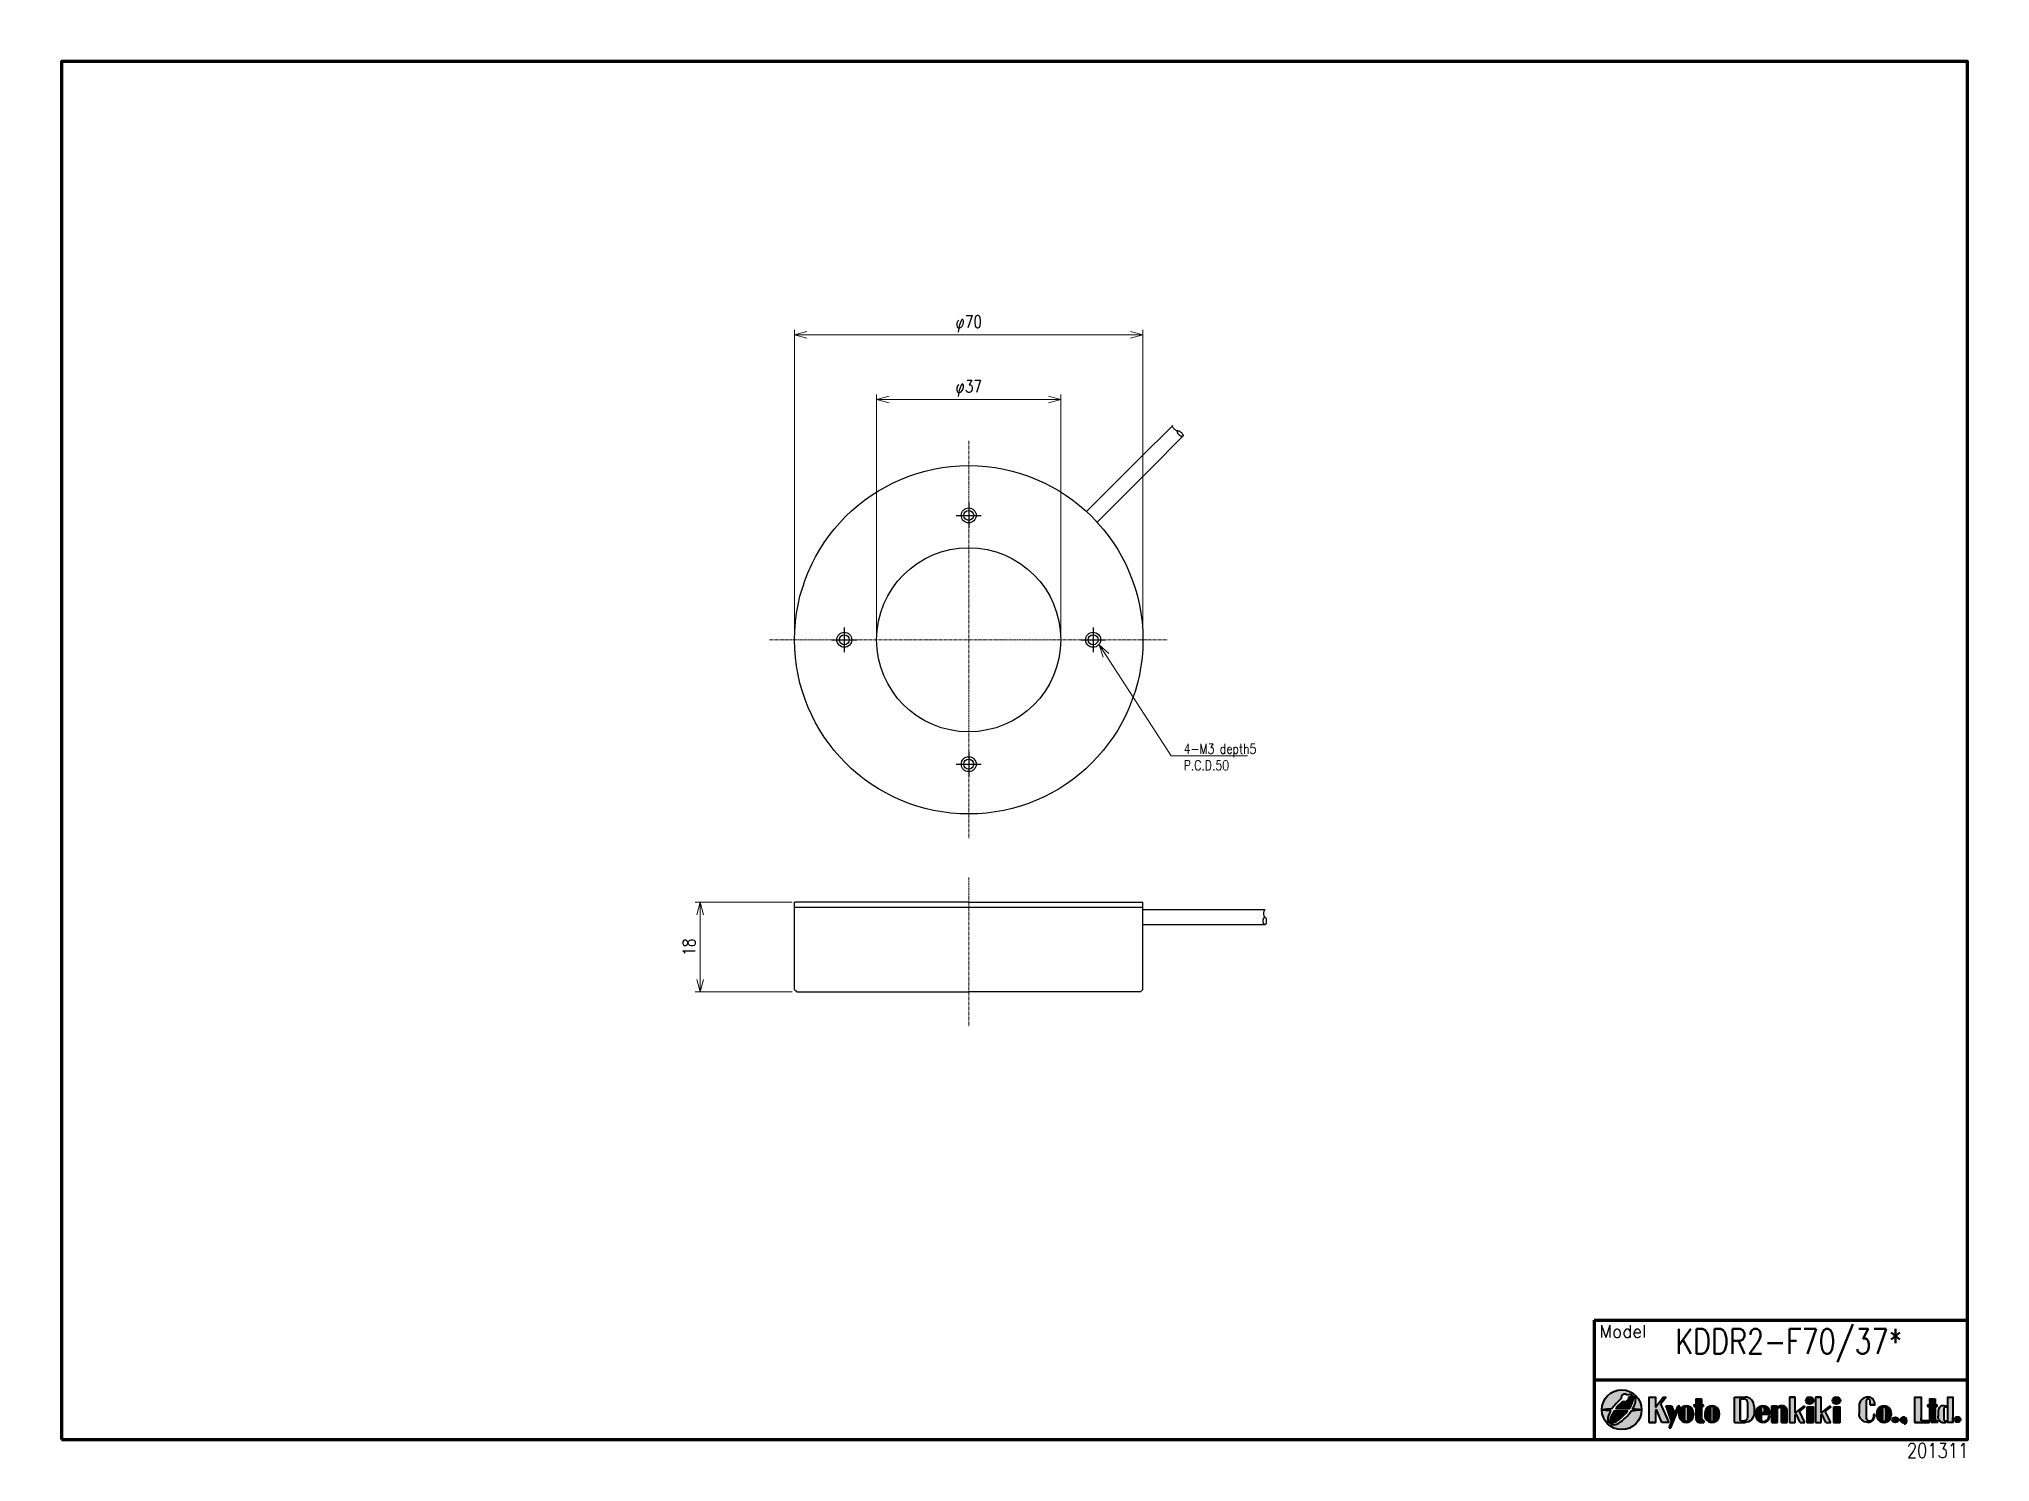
# Paper-space layout 'A3_1_1' of a CAD drawing. Header units: millimetres. Extents: x 0 to 392, y 0 to 286.
# The model-space entities are those that its viewports show. They can reach past a viewport. Long polylines and large blocks are cut down to what shows.
import ezdxf
from ezdxf import colors
from ezdxf.entities.mleader import LeaderData, LeaderLine
from ezdxf.math import Vec2, Vec3

# ---------------------------------------------------------------- set-up
doc = ezdxf.new("R2010")
doc.units = ezdxf.units.MM
doc.linetypes.add('CENTER', pattern=[2, 1.25, -0.25, 0.25, -0.25])
doc.layers.get('0').update_dxf_attribs({"lineweight": 30})
doc.layers.get('Defpoints').update_dxf_attribs({"lineweight": 9})
for name, color, linetype, lineweight in [('0 @ 1', 7, 'Continuous', 30), ('2KD_寸法１', 7, 'Continuous', 15), ('2KD_寸法１ @ 1', 7, 'Continuous', 15), ('2KD_寸法１ @ 2', 7, 'Continuous', 15), ('AUX', 7, 'Continuous', 40), ('PINOFF', 6, 'Continuous', 9)]:
    doc.layers.add(name, color=color, linetype=linetype, lineweight=lineweight)
doc.layers.get('PINOFF').freeze()
doc.styles.get("Standard").update_dxf_attribs({"font": 'simplex.shx', "width": 0.8, "bigfont": 'extfont.shx'})
doc.dimstyles.new('KD-STD', dxfattribs={"dimscale": 0, "dimtxt": 2.5, "dimasz": 2.5, "dimexe": 1, "dimexo": 1, "dimgap": 1, "dimtad": 1, "dimdsep": 46, "dimtxsty": 'Standard', "dimblk": 'OPEN30', "dimcen": 0, "dimadec": 0, "dimazin": 0, "dimtfac": 1, "dimtmove": 0, "dimatfit": 3, "dimldrblk": 'OPEN30', "dimfxl": 1, "dimtfill": 1, "dimtolj": 1, "dimtzin": 0, "dimlwd": 15, "dimlwe": 15, "dimarcsym": 0})

psp = doc.layouts.new('A3_1_1')

msp = doc.modelspace()

# ---------------------------------------------------------------- texts
at = {"layer": '0 @ 1'}
for s, insert, char_height, attachment_point in [('KDDR2-F70/37*', (328.2747157711003, 19.58330069474049), 5, 7), ('201311', (374.7986344707326, 3.308402168120778), 3, 1)]:
    msp.add_mtext(s, dxfattribs=dict(at, insert=insert, char_height=char_height, attachment_point=attachment_point))
at = {"layer": 'AUX', "lineweight": 20}
msp.add_text('Model', height=2.5, dxfattribs=at).set_placement((312.9999995781059, 24.50000041733521))

# ---------------------------------------------------------------- blocks, each defined once
blk = doc.blocks.new('A$C58A435ED')
h = blk.add_hatch(color=256)
edge = h.paths.add_edge_path()
edge.add_ellipse((3.773587198117353, 4.196817087367676), major_axis=(2.361812504366488, 2.716954488801899), ratio=0.3819444444444653, start_angle=36.91420710907818, end_angle=132.4984448425061, ccw=False)
edge.add_arc((4.65000007218421, 6.399999378670387), 0.7500000000000107, 47.716325140725814, 192.9194600169402, ccw=False)
edge.add_ellipse((3.773587198117353, 4.196817087367676), major_axis=(2.361812504366659, 2.716954488802064), ratio=0.3819444444444362, start_angle=355.11932142212606, end_angle=374.4018947975413, ccw=False)
edge.add_ellipse((4.226412946251001, 3.803181669973355), major_axis=(2.361812504366308, 2.716954488802097), ratio=0.3819444444444228, start_angle=320.87042709418387, end_angle=364.8806785778694, ccw=False)
edge.add_arc((4.000000072180421, -35.9000006213288), 40.09999999999966, 84.27518954777139, 86.89867012710249, ccw=False)
edge.add_arc((4.00000007218404, 3.999999378670507), 3.999999999999948, 2.29e-13, 180.0000000000002)
edge.add_arc((4.000000072404037, -35.90000062387293), 40.10000000255264, 92.83887678115929, 95.7248104521737, ccw=False)
h = blk.add_hatch(color=256)
edge = h.paths.add_edge_path()
edge.add_arc((4.000000072184093, 3.999999378670504), 4, 180, 360)
edge.add_arc((4.000000072183812, 43.89999937867018), 40.09999999999968, 272.8388767810273, 275.7248104522239, ccw=False)
edge.add_ellipse((4.226412946251001, 3.803181669973355), major_axis=(2.361812504366426, 2.716954488802093), ratio=0.3819444444444074, start_angle=175.1193214221273, end_angle=312.49844484255107, ccw=False)
edge.add_ellipse((3.773587198117353, 4.196817087367676), major_axis=(2.361812504366707, 2.716954488802059), ratio=0.3819444444444306, start_angle=140.8704270940551, end_angle=184.8806785778792, ccw=False)
edge.add_arc((4.000000071549384, 43.89999937191471), 40.0999999932146, 264.27518954771597, 266.89867012749494, ccw=False)
h = blk.add_hatch(color=256)
edge = h.paths.add_edge_path(flags=17)
edge.add_ellipse((3.773587198117353, 4.196817087367676), major_axis=(2.361812504366659, 2.716954488802064), ratio=0.3819444444444362, start_angle=310.1847318245495, end_angle=355.1193214221262)
edge.add_ellipse((4.226412946251001, 3.803181669973355), major_axis=(2.361812504366308, 2.716954488802097), ratio=0.3819444444444228, start_angle=364.8806785778693, end_angle=376.9172569597254)
edge.add_arc((4.64590059936633, 6.440648230716468), 0.7832318979547827, -118.93200922835058, 3.650290310823493, ccw=False)
edge.add_ellipse((4.226412946251001, 3.803181669973355), major_axis=(2.361812504366481, 2.716954488802258), ratio=0.3819444444443969, start_angle=39.80897284039416, end_angle=116.5044053354679)
edge.add_arc((4.000000072202563, -35.90000062130314), 40.09999999997293, 87.87584705466139, 91.76471786731457, ccw=False)
h = blk.add_hatch(color=256)
edge = h.paths.add_edge_path(flags=17)
edge.add_ellipse((4.226412946251001, 3.803181669973355), major_axis=(2.361812504366426, 2.716954488802093), ratio=0.3819444444444074, start_angle=130.1847318245594, end_angle=175.1193214221273)
edge.add_ellipse((3.773587198117353, 4.196817087367676), major_axis=(2.361812504366707, 2.716954488802059), ratio=0.3819444444444306, start_angle=184.8806785778791, end_angle=296.5044053362663)
edge.add_arc((4.000000071899529, 43.89999937834407), 40.0999999996636, 267.87584705502576, 271.76471786772845, ccw=False)
blk.add_circle((4.000000072184093, 3.999999378670509), 4)
for centre, radius, start, end in [((4.000000072403905, -35.90000062387293), 40.10000000255265, 92.83887678115978, 95.72481045217432), ((4.000000071594455, 43.8999993719102), 40.09999999321459, 264.2751895476506, 266.8986701274294), ((4.000000072184036, -35.90000062130243), 40.09999999997295, 87.87584705463547, 91.764717867287), ((4.65000007218407, 6.399999378670521), 0.7500000000000107, 46.19320078363318, 192.9194600169538), ((4.645900599366655, 6.44064823071632), 0.7832318979547827, 241.0679907715483, 3.650290310844553), ((4.000000072184093, 43.8999993786702), 40.09999999999968, 272.8388767810261, 275.7248104522234), ((4.000000072184093, -35.90000062132919), 40.09999999999968, 84.27518954777658, 86.89867012710823), ((4.000000072178096, 43.89999937833407), 40.09999999966357, 267.8758470546274, 271.7647178673098)]:
    blk.add_arc(centre, radius, start, end)
for centre, major_axis, ratio, start_param, end_param in [((3.773587198117353, 4.196817087367676), (2.361812504366488, 2.716954488801899), 0.3819444444444653, 1.100419841322928, 1.907443110207523), ((4.226412946251001, 3.803181669973355), (2.361812504366481, 2.716954488802258), 0.3819444444443969, 1.141079770981902, 1.759009101951535), ((3.773587198117353, 4.196817087367676), (2.361812504366659, 2.716954488802064), 0.3819444444444362, 5.024442884643541, 6.8750964602844), ((4.226412946251001, 3.803181669973355), (2.361812504366308, 2.716954488802097), 0.3819444444444228, 5.151329780016704, 6.969419591022085), ((3.773587198117353, 4.196817087367676), (2.361812504366706, 2.716954488802057), 0.3819444444444307, 2.009737126425152, 4.900601755547759), ((4.226412946251001, 3.803181669973355), (2.361812504366426, 2.716954488802092), 0.3819444444444074, 1.882850231053827, 5.04903576379776)]:
    blk.add_ellipse(centre, major_axis=major_axis, ratio=ratio, start_param=start_param, end_param=end_param)
blk = doc.blocks.new('A$C7F8063EA')
for points in [[(2.39877786428343, 4.829663306420513), (3.406328365880198, 6.169453883368077), (2.921754663084811, 6.169453883368084), (1.291720739670835, 4.051868400267173), (1.291720739670835, 6.170772863426478), (1.1133674889e-06, 6.170772863426472), (1.1133674889e-06, 1.05081542712014), (1.291720739670835, 1.05081542712014), (1.291720739670835, 3.357553768141243), (1.52571945884773, 3.668713634047847), (2.591814308545053, 1.057822508680138), (4.056205566284461, 1.057822508680146)], [(4.514313398489294, 1.134349005860251), (4.055858601252566, 5.019028322e-07), (4.378142334187486, 5.019028322e-07), (6.169417419713027, 4.408012072126438), (5.837386979518782, 4.40801207212644), (5.183398294731591, 2.789856714902839), (4.539052240885665, 4.408012072126438), (3.400905575323575, 4.408012072126438)], [(28.2337426024219, 6.170772863426464), (28.2337426024219, 1.050815427120142), (29.36610001997861, 1.05081542712014), (29.36610001997861, 2.64065412407292), (29.54453348874947, 2.786386900192896), (30.33980663270285, 1.050815427120112), (31.31894397160024, 1.050815427120112), (30.19566787494091, 3.318190840230171), (31.31251927078347, 4.230361945521052), (31.1496955754422, 4.408012072126441), (29.36610001997859, 2.995194228664649), (29.36610001997861, 6.170772863426462)], [(31.7998258105149, 4.229761809594491), (31.7998258105149, 1.05081542712014), (32.941005496245, 1.05081542712014), (32.941005496245, 4.229761809594491)], [(33.41618775227426, 6.170772863426464), (33.41618775227426, 1.050815427120142), (34.54854516983096, 1.05081542712014), (34.54854516983096, 2.640654124072923), (34.72697863860179, 2.7863869001929), (35.52225178255519, 1.050815427120127), (36.5013891214526, 1.050815427120119), (35.3781130247933, 3.318190840230151), (36.49496442063583, 4.23036194552105), (36.33214072529455, 4.408012072126441), (34.54854516983095, 2.995194228664646), (34.54854516983096, 6.170772863426464)], [(37.15768712419096, 4.22976180959449), (37.15768712419096, 1.05081542712014), (38.29886680992104, 1.05081542712014), (38.29886680992104, 4.229761809594491)], [(53.38047412418291, 6.170772863426464), (53.38047412418291, 1.05081542712014), (54.68106029502586, 1.05081542712014), (56.29751894606171, 1.050815427120142), (56.29751894606171, 1.410965188043745), (54.68106029502588, 1.410965188043745), (54.68106029502586, 6.170772863426464)]]:
    blk.add_hatch(color=256).paths.add_polyline_path(points)
h = blk.add_hatch(color=256)
h.paths.add_polyline_path([(6.000321070772656, 2.499626550424913, 0.9930558690252095), (8.91857699142963, 2.499862088220885), (8.918509413660729, 2.92878370181117, 1.006911414223633), (6.000321070772656, 2.948883291135962)])
h.paths.add_polyline_path([(7.130185689228993, 3.905856913461113, -1.045169310724598), (7.778918684724259, 3.877187284449779), (7.778918684724259, 1.587942342862923, -1.045169310724602), (7.130185689228993, 1.55927271385159)], flags=16)
h = blk.add_hatch(color=256)
edge = h.paths.add_edge_path()
edge.add_line((9.410215178256747, 4.230645526233281), (9.410215178256747, 1.759668284966215))
edge.add_ellipse((10.04980428069029, 1.759668284966209), major_axis=(4.547e-13, 0.7088528578460683), ratio=0.9022875415597711, start_angle=90.00000000003674, end_angle=180.0000000000366)
edge.add_line((10.04980428069029, 1.05081542712014), (11.02797277711079, 1.050815427120142))
edge.add_line((11.02797277711079, 1.050815427120142), (11.02797277711079, 1.406981190932909))
edge.add_ellipse((11.0280585437481, 1.935287182282309), major_axis=(2.477e-13, -0.528314164912672), ratio=0.9180339373020796, start_angle=270, end_angle=359.9999999999731, ccw=False)
edge.add_line((10.54304821080086, 1.93528718228209), (10.54304821080086, 4.230645526233273))
edge.add_line((10.54304821080086, 4.230645526233273), (10.86662624025985, 4.230645526233273))
edge.add_line((10.86662624025985, 4.230645526233273), (10.86662624025985, 4.585329156267561))
edge.add_line((10.86662624025985, 4.585329156267561), (10.54304821080086, 4.585329156267561))
edge.add_line((10.54304821080086, 4.585329156267561), (10.54304821080086, 5.814038219401481))
edge.add_line((10.54304821080086, 5.814038219401481), (9.410215178256747, 5.814038219401481))
edge.add_line((9.410215178256747, 5.814038219401481), (9.410215178256747, 4.585329156267561))
edge.add_line((9.410215178256747, 4.585329156267561), (9.089058107054823, 4.585329156267561))
edge.add_line((9.089058107054823, 4.585329156267561), (9.089058107054823, 4.230645526233273))
edge.add_line((9.089058107054823, 4.230645526233273), (9.410215178256747, 4.230645526233281))
h = blk.add_hatch(color=256)
h.paths.add_polyline_path([(12.65960897724608, 4.408012072126425), (12.63950891116084, 4.408012072126425, 0.4121976711162862), (11.19039555284587, 2.948883291135956), (11.19039555284587, 2.499626550424915, 0.9930558690252095), (14.10865147350284, 2.499862088220878), (14.10858389573397, 2.928783701811162, 0.416232331284715)])
h.paths.add_polyline_path([(12.32026017130221, 3.905856913461107, -1.045169310724598), (12.96899316679747, 3.877187284449772), (12.96899316679747, 1.587942342862916, -1.045169310724602), (12.32026017130221, 1.559272713851583)], flags=16)
h = blk.add_hatch(color=256)
edge = h.paths.add_edge_path()
edge.add_line((17.19864840931359, 1.05081542712014), (19.30238706350838, 1.05081542712014))
edge.add_ellipse((19.30238706350838, 2.973983978213253), major_axis=(0, -1.923168551093112), ratio=0.9305592290321635, start_angle=0, end_angle=90)
edge.add_line((21.09200930771249, 2.973983978213246), (21.09200930771249, 4.247604312333307))
edge.add_ellipse((19.30238706350838, 4.247604312333351), major_axis=(0, 1.923168551093112), ratio=0.9305592290321635, start_angle=270, end_angle=360)
edge.add_line((19.30238706350838, 6.170772863426464), (17.19864840931359, 6.170772863426464))
edge.add_line((17.19864840931359, 6.170772863426464), (17.19864840931359, 1.050815427120141))
edge = h.paths.add_edge_path(flags=16)
edge.add_line((18.32791822793343, 5.812326842775746), (19.14476182150094, 5.812326842775746))
edge.add_ellipse((19.14282603210222, 5.112001191007037), major_axis=(0, 0.7003256517687078), ratio=0.9297456311676178, start_angle=270, end_angle=359.83893227171643, ccw=False)
edge.add_line((19.79395074722878, 5.112001191007014), (19.79395074722878, 2.109587099539584))
edge.add_ellipse((19.14282603210222, 2.109587099539567), major_axis=(0, -0.7003256517687078), ratio=0.9297456311676178, start_angle=0.1610677282836832, end_angle=90, ccw=False)
edge.add_line((19.14476182150094, 1.409261447770858), (18.32791822793342, 1.409261447770858))
edge.add_line((18.32791822793342, 1.409261447770858), (18.32791822793343, 5.812326842775746))
h = blk.add_hatch(color=256)
edge = h.paths.add_edge_path()
edge.add_line((22.87629842648083, 4.408012072126447), (22.85619836039664, 4.408012072126438))
edge.add_arc((22.86624839343847, 2.948883291135962), 1.459163391357833, 90.39462957571413, 180)
edge.add_line((21.40708500208063, 2.948883291135962), (21.40708500208063, 2.506948753458312))
edge.add_arc((22.86992492511267, 2.513573222781768), 1.462854922406916, 180.2594621142477, 269.3397493728856)
edge.add_line((22.85306802025838, 1.050815427120133), (22.88678182996658, 1.050815427120133))
edge.add_arc((22.86992492511267, 2.513573222781772), 1.462854922406916, 270.6602506271005, 354.2193550323093)
edge.add_line((24.32534092273761, 2.366234165273211), (24.07787818271213, 2.366234165273211))
edge.add_ellipse((22.87629842648084, 2.366234165273211), major_axis=(-1.201579756231281, 0), ratio=0.9416571348462467, start_angle=90.17744929209329, end_angle=180, ccw=False)
edge.add_arc((22.86194962053696, 1.55927271385159), 0.3249999999999886, 179.9999999999999, 276.5641418440151, ccw=False)
edge.add_line((22.53694962053697, 1.55927271385159), (22.53694962053698, 2.732564813656352))
edge.add_line((22.53694962053698, 2.732564813656352), (24.32530421539708, 2.73284657379544))
edge.add_line((24.32530421539708, 2.73284657379544), (24.32527334496871, 2.92878370181117))
edge.add_arc((22.86624839343845, 2.948883291135975), 1.459163391357833, 359.2107408485284, 449.6053704242639)
h.paths.add_polyline_path([(22.53694962053697, 3.091152624663406), (22.53694962053697, 3.905856913461113, -1.045169310724598), (23.18568261603224, 3.877187284449781), (23.18568261603223, 3.091152624663408)], flags=16)
h = blk.add_hatch(color=256)
edge = h.paths.add_edge_path()
edge.add_line((24.66529301484071, 4.408012072126438), (24.6652930148407, 1.050815427120141))
edge.add_line((24.6652930148407, 1.05081542712014), (25.7938026291772, 1.05081542712014))
edge.add_line((25.7938026291772, 1.05081542712014), (25.79380262917721, 3.722369965857063))
edge.add_ellipse((26.21745473022793, 3.722369965857069), major_axis=(0.3767525711955678, 0.2169528969146351), ratio=0.9078835970869163, start_angle=60.064519333524174, end_angle=150.0645193335241, ccw=False)
edge.add_ellipse((26.21745473022793, 3.722369965857069), major_axis=(0, 0.4036375748992215), ratio=0.9656734174228072, start_angle=270, end_angle=360, ccw=False)
edge.add_line((26.60723680658112, 3.722369965857048), (26.60723680658112, 1.05081542712014))
edge.add_line((26.60723680658112, 1.05081542712014), (27.74030374813492, 1.050815427120142))
edge.add_line((27.74030374813492, 1.050815427120142), (27.74030374813492, 3.358657917323951))
edge.add_ellipse((26.76900827813415, 3.358657917323852), major_axis=(0, 1.049354154802584), ratio=0.9256126404564504, start_angle=270, end_angle=360)
edge.add_ellipse((26.76900827813415, 4.015239595457841), major_axis=(-0.9752056489569438, 0), ratio=0.4027586151584507, start_angle=270, end_angle=360)
edge.add_line((25.79380262917721, 4.015239595457812), (25.79380262917721, 4.232333820707941))
edge.add_line((25.79380262917721, 4.232333820707941), (25.63367631766278, 4.408012072126438))
edge.add_line((25.63367631766278, 4.408012072126438), (24.66529301484071, 4.408012072126438))
h = blk.add_hatch(color=256)
edge = h.paths.add_edge_path()
edge.add_ellipse((32.28084409635221, 5.463593461529852), major_axis=(-0.8029901400914241, 0), ratio=0.8806825471307714, start_angle=0, end_angle=360)
h = blk.add_hatch(color=256)
edge = h.paths.add_edge_path()
edge.add_ellipse((37.63870541002825, 5.463593461529852), major_axis=(-0.8029901400914241, 0), ratio=0.8806825471307714, start_angle=0, end_angle=360)
h = blk.add_hatch(color=256)
edge = h.paths.add_edge_path()
edge.add_arc((44.03210335415495, 5.389742119339188), 0.4022708682637132, 0, 180, ccw=False)
edge.add_line((44.43437422241868, 5.389742119339188), (44.43437422241869, 4.585540193077122))
edge.add_line((44.43437422241869, 4.585540193077122), (45.39805205564927, 4.585540193077122))
edge.add_ellipse((44.03210335415495, 4.585540193077122), major_axis=(0, 1.58523267034934), ratio=0.8616707988949572, start_angle=270, end_angle=360)
edge.add_ellipse((44.03210335415495, 4.404088106452945), major_axis=(-1.843641580901475, 0), ratio=0.958258251101969, start_angle=270.0000000000004, end_angle=360)
edge.add_line((42.18846177325349, 4.404088106452867), (42.18846177325349, 2.817500184093672))
edge.add_ellipse((44.03210335415495, 2.81750018409366), major_axis=(-1.843641580901475, 0), ratio=0.958258251101969, start_angle=0, end_angle=89.99999999999955)
edge.add_ellipse((44.03210335415495, 2.639975360593325), major_axis=(0, -1.589159933473183), ratio=0.859541366934012, start_angle=0, end_angle=90)
edge.add_line((45.39805205564928, 2.639975360593325), (45.07598273930716, 2.639975360593325))
edge.add_line((45.07598273930716, 2.639975360593325), (45.07598273930716, 2.101617162536901))
edge.add_ellipse((44.45224876929251, 2.101617162536966), major_axis=(0, -0.68893955641488), ratio=0.9053536906204902, start_angle=0, end_angle=90, ccw=False)
edge.add_line((44.45224876929251, 1.412677606122088), (44.13368029113917, 1.412677606122088))
edge.add_ellipse((44.13368029113917, 1.929035216805458), major_axis=(4.547e-13, 0.5163576106833716), ratio=0.9757729814054631, start_angle=90.00000000005042, end_angle=180.0000000000504, ccw=False)
edge.add_line((43.62983248589126, 1.929035216805385), (43.62983248589126, 5.389742119339188))
h = blk.add_hatch(color=256)
h.paths.add_polyline_path([(45.74534481770921, 2.499626550424376, 0.4093568311612341), (47.19052061992356, 1.050815427120119), (47.21842329482851, 1.050815427120119, 0.4094039504209535), (48.6636007383662, 2.499862088220878), (48.66353316059729, 2.928783701811162, 1.006911414223785), (45.74534481770921, 2.948883291135956)])
h.paths.add_polyline_path([(46.87520943616556, 3.905856913461107, -1), (47.52520943616554, 3.905856913461107), (47.52520943616554, 1.559272713851583, -1), (46.87520943616556, 1.559272713851583)], flags=16)
h = blk.add_hatch(color=256)
edge = h.paths.add_edge_path()
edge.add_line((56.01527129174201, 4.230645526233273), (56.33642836294391, 4.230645526233273))
edge.add_line((56.33642836294391, 4.230645526233273), (56.33642836294392, 1.759668284966186))
edge.add_ellipse((56.97601746537747, 1.759668284966209), major_axis=(4.547e-13, 0.7088528578460683), ratio=0.9022875415597711, start_angle=90.00000000003674, end_angle=180.0000000000366)
edge.add_line((56.97601746537746, 1.05081542712014), (57.95418596179796, 1.05081542712014))
edge.add_line((57.95418596179796, 1.05081542712014), (57.95418596179796, 1.406981190932909))
edge.add_ellipse((57.95427172843528, 1.935287182282309), major_axis=(2.477e-13, -0.528314164912672), ratio=0.9180339373020796, start_angle=270, end_angle=359.9999999999731, ccw=False)
edge.add_line((57.46926139548804, 1.935287182282004), (57.46926139548804, 4.230645526233274))
edge.add_line((57.46926139548804, 4.230645526233274), (57.79283942494704, 4.230645526233273))
edge.add_line((57.79283942494704, 4.230645526233273), (57.79283942494704, 4.585329156267561))
edge.add_line((57.79283942494704, 4.585329156267561), (57.46926139548804, 4.585329156267561))
edge.add_line((57.46926139548804, 4.585329156267561), (57.46926139548804, 5.814038219401481))
edge.add_line((57.46926139548804, 5.814038219401481), (56.33642836294391, 5.814038219401481))
edge.add_line((56.33642836294391, 5.814038219401481), (56.33642836294393, 4.585329156267561))
edge.add_line((56.33642836294393, 4.585329156267561), (56.01527129174201, 4.585329156267561))
edge.add_line((56.01527129174201, 4.585329156267561), (56.01527129174201, 4.230645526233273))
h = blk.add_hatch(color=256)
edge = h.paths.add_edge_path()
edge.add_line((61.00913571780711, 6.170772863426462), (60.03930686129979, 6.170772863426464))
edge.add_line((60.03930686129979, 6.170772863426464), (60.03930686129979, 3.967246375105667))
edge.add_ellipse((59.3707180062854, 3.154375721908309), major_axis=(-4.11812363e-07, -1.253636350218061), ratio=0.7005460842986974, start_angle=140.5626067664118, end_angle=180.0000188213666)
edge.add_line((59.37071800628404, 4.408012072126438), (58.96088035646851, 4.408012072126438))
edge.add_ellipse((58.9608803564672, 3.154375721908309), major_axis=(4.11812363e-07, -1.253636350218061), ratio=0.7005460842986974, start_angle=179.9999811786333, end_angle=269.9999811786645)
edge.add_line((58.08265032018742, 3.154375721909496), (58.08265032018739, 2.304451777337886))
edge.add_ellipse((58.9608803564672, 2.304451777338201), major_axis=(4.11812363e-07, 1.253636350218061), ratio=0.7005460842986974, start_angle=90.00001882133547, end_angle=180.0000188213666)
edge.add_line((58.96088035646789, 1.05081542712014), (59.37071800628475, 1.05081542712014))
edge.add_ellipse((59.3707180062854, 2.304451777338201), major_axis=(-4.11812363e-07, 1.253636350218061), ratio=0.7005460842986974, start_angle=179.9999811786333, end_angle=219.4373932335881)
edge.add_line((60.03930686129979, 1.491581124140838), (60.03930686129979, 1.05081542712014))
edge.add_line((60.03930686129979, 1.05081542712014), (61.00913571780711, 1.05081542712014))
edge.add_line((61.00913571780711, 1.05081542712014), (61.00913571780711, 6.170772863426462))
h.paths.add_polyline_path([(60.03930686129979, 1.735331915351251, -1), (59.21817327816597, 1.735331915351251), (59.21817327816597, 3.761385435440615, -1), (60.03930686129979, 3.761385435440615)], flags=16)
h = blk.add_hatch(color=256)
edge = h.paths.add_edge_path()
edge.add_ellipse((49.47965902708938, 1.582242384970413), major_axis=(-0.6495263368888118, 0), ratio=0.8208718778531608, start_angle=0, end_angle=360)
h = blk.add_hatch(color=256)
edge = h.paths.add_edge_path()
edge.add_ellipse((51.10382881327996, 1.582242384970413), major_axis=(-0.6495263368888118, 0), ratio=0.8208718778531608, start_angle=178.5690149176314, end_angle=477.5427723791978)
edge.add_ellipse((51.25689893715615, 1.101706482423877), major_axis=(0, -0.4085205769865751), ratio=0.251102208153783, start_angle=0, end_angle=84.64326370635717, ccw=False)
edge.add_ellipse((51.25689893715615, 1.413106612160845), major_axis=(0, -0.7199207067235417), ratio=0.7312706617840086, start_angle=0, end_angle=90)
edge.add_ellipse((51.69606463323384, 1.413106612160845), major_axis=(0, 0.2018800132245815), ratio=0.4323914693969661, start_angle=270, end_angle=339.5603886802153)
edge.add_ellipse((51.69606463323384, 1.413106612160845), major_axis=(0, 0.2018800132245815), ratio=0.4323914693969661, start_angle=339.5603886802153, end_angle=340.2548236015122, ccw=False)
h = blk.add_hatch(color=256)
edge = h.paths.add_edge_path()
edge.add_ellipse((61.97248607229494, 1.654709356403826), major_axis=(-0.5819461302032778, 0), ratio=0.9599134801484431, start_angle=0, end_angle=360)
for p, q in [((1.1133674889e-06, 6.170772863426464), (1.291720739670835, 6.170772863426464)), ((2.921754663084811, 6.169453883368077), (1.291720739670835, 4.051868400267159)), ((3.406328365880198, 6.169453883368077), (2.398777864283458, 4.829663306420519)), ((4.056205566284461, 1.057822508680146), (2.398777864283458, 4.829663306420519)), ((2.921754663084811, 6.169453883368077), (3.406328365880198, 6.169453883368077)), ((3.400905575323577, 4.408012072126438), (4.514313398489292, 1.134349005860258)), ((3.400905575323577, 4.408012072126438), (4.539052240885665, 4.408012072126438)), ((3.400905575323577, 4.408012072126438), (4.539052240885665, 4.408012072126438)), ((4.378142334187486, 5.019028322e-07), (6.169417419713027, 4.408012072126438)), ((4.539052240885665, 4.408012072126438), (5.187514291777461, 2.779520153314024)), ((5.183398294731603, 2.789856714902866), (5.837386979518782, 4.408012072126438)), ((5.837386979518782, 4.408012072126438), (6.169417419713027, 4.408012072126438)), ((9.089058107054823, 4.585329156267561), (9.089058107054823, 4.230645526233273)), ((9.089058107054823, 4.585329156267561), (9.089058107054823, 4.230645526233273)), ((9.089058107054823, 4.230645526233273), (9.410215178256776, 4.230645526233281)), ((9.089058107054823, 4.230645526233273), (9.410215178256747, 4.230645526233281)), ((9.410215178256747, 5.814038219401481), (10.54304821080086, 5.814038219401481)), ((9.410215178256747, 5.814038219401481), (9.410215178256747, 4.585329156267561)), ((9.410215178256747, 4.230645526233281), (9.410215178256747, 1.759668284966209)), ((10.54304821080086, 5.814038219401481), (10.54304821080086, 4.585329156267561)), ((10.54304821080089, 4.230645526233281), (10.86662624025985, 4.230645526233273)), ((10.54304821080086, 4.230645526233273), (10.86662624025985, 4.230645526233273)), ((10.54304821080086, 4.230645526233273), (10.54304821080086, 1.93528718228208)), ((12.63950891116065, 4.408012072126425), (12.65960897724608, 4.408012072126425)), ((17.19864840931359, 6.170772863426464), (19.30238706350838, 6.170772863426464)), ((17.19864840931359, 1.05081542712014), (17.19864840931359, 6.170772863426464)), ((17.19864840931359, 1.05081542712014), (17.19864840931359, 6.170772863426464)), ((17.19864840931359, 6.170772863426464), (19.30238706350838, 6.170772863426464)), ((18.32791822793342, 5.812326842775746), (18.32791822793342, 1.406412450844982)), ((18.32791822793342, 1.406412450844982), (18.32791822793342, 5.812326842775746)), ((18.32791822793342, 5.812326842775746), (19.1447947662723, 5.812326842775746)), ((19.79395074722878, 5.112001191007037), (19.79395074722878, 2.109587099539567)), ((21.09200930771249, 4.247604312333351), (21.09200930771249, 2.973983978213253)), ((22.85619836039693, 4.408012072126438), (22.87629842648084, 4.408012072126446)), ((24.6652930148407, 4.408012072126438), (25.63367631766278, 4.408012072126438)), ((24.6652930148407, 1.05081542712014), (24.6652930148407, 4.408012072126438)), ((24.6652930148407, 4.408012072126438), (25.63367631766278, 4.408012072126438)), ((24.6652930148407, 4.408012072126438), (25.63367631766278, 4.408012072126438)), ((24.6652930148407, 1.05081542712014), (24.6652930148407, 4.408012072126438)), ((24.6652930148407, 4.408012072126438), (25.63367631766278, 4.408012072126438)), ((25.79380262917721, 4.232333820707935), (25.63367631766278, 4.408012072126438)), ((25.79380262917721, 4.232333820707935), (25.63367631766278, 4.408012072126438)), ((25.79380262917721, 4.015239595457841), (25.79380262917721, 4.232333820707935)), ((25.79380262917721, 4.015239595457841), (25.79380262917721, 4.232333820707935)), ((25.79380262917721, 4.232333820707935), (25.79380262917721, 4.015239595457841)), ((28.2337426024219, 6.170772863426456), (29.36610001997861, 6.170772863426456)), ((28.2337426024219, 6.170772863426456), (28.2337426024219, 1.05081542712014)), ((29.36610001997861, 6.170772863426464), (28.2337426024219, 6.170772863426464)), ((29.36610001997861, 2.995194228664651), (29.36610001997861, 6.170772863426464)), ((31.15275941671872, 4.410438995434105), (29.36610001997861, 2.995194228664651)), ((31.31251927078347, 4.230361945521052), (30.19566787494091, 3.318190840230171)), ((31.1496955754422, 4.408012072126438), (31.31251927078347, 4.230361945521052)), ((33.41618775227426, 6.170772863426448), (34.54854516983096, 6.170772863426456)), ((33.41618775227426, 6.170772863426448), (33.41618775227426, 1.05081542712014)), ((34.54854516983096, 6.170772863426464), (33.41618775227426, 6.170772863426464)), ((34.54854516983096, 2.995194228664665), (34.54854516983096, 6.170772863426464)), ((36.33520456657107, 4.410438995434105), (34.54854516983096, 2.995194228664651)), ((36.49496442063583, 4.230361945521052), (35.37811302479332, 3.318190840230171)), ((36.33214072529455, 4.408012072126438), (36.49496442063583, 4.230361945521052)), ((37.46328924620458, 6.170772863426448), (37.63870541002825, 6.170772863426448)), ((37.46328924620458, 6.153692582305004), (37.46328924620458, 6.170772863426464)), ((37.46328924620458, 4.756414059633242), (37.46328924620458, 4.773494340754702)), ((42.18846177325349, 4.404088106452945), (42.18846177325349, 4.408012072126438)), ((42.18846177325349, 4.404088106452945), (42.18846177325349, 2.81750018409366)), ((43.62983248589126, 5.389742119339188), (43.62983248589126, 1.929035216805458)), ((43.62983248589126, 5.389742119339188), (43.62983248589126, 1.929035216805458)), ((44.43437422241868, 4.585540193077122), (44.43437422241868, 5.389742119339188)), ((44.43437422241868, 4.585540193077122), (44.43437422241868, 5.389742119339188)), ((45.39805205564926, 4.585540193077122), (44.43437422241868, 4.585540193077122)), ((44.43437422241868, 4.585540193077122), (45.39805205564926, 4.585540193077122)), ((53.38047412418291, 6.170772863426456), (54.68106029502586, 6.170772863426456)), ((56.01527129174201, 4.585329156267561), (56.01527129174201, 4.230645526233273)), ((56.01527129174201, 4.585329156267561), (56.01527129174201, 4.230645526233273)), ((56.01527129174201, 4.230645526233273), (56.33642836294392, 4.230645526233273)), ((56.01527129174201, 4.230645526233273), (56.33642836294392, 4.230645526233273)), ((56.33642836294392, 5.814038219401481), (57.46926139548804, 5.814038219401481)), ((56.33642836294392, 5.814038219401481), (56.33642836294392, 4.585329156267561)), ((56.33642836294391, 4.230645526233273), (56.33642836294392, 1.759668284966209)), ((57.46926139548804, 5.814038219401481), (57.46926139548804, 4.585329156267561)), ((57.46926139548804, 4.230645526233273), (57.79283942494704, 4.230645526233273)), ((57.46926139548804, 4.230645526233273), (57.79283942494704, 4.230645526233273)), ((57.46926139548804, 4.230645526233273), (57.46926139548804, 1.93528718228208)), ((59.37071800628473, 4.408012072126438), (58.9608803564679, 4.408012072126438)), ((60.03930686129982, 6.170772863426464), (61.00913571780711, 6.170772863426464)), ((60.03930686129976, 6.170772863426464), (61.00913571780711, 6.170772863426464)), ((1.1133674889e-06, 1.05081542712014), (1.291720739670835, 1.05081542712014)), ((1.52571945884773, 3.668713634047853), (1.291720739670835, 3.357553768141228)), ((2.591814308545053, 1.057822508680146), (1.52571945884773, 3.668713634047853)), ((4.056205566284461, 1.057822508680146), (2.591814308545053, 1.057822508680146)), ((4.055858601252566, 5.019028322e-07), (4.514313398489292, 1.134349005860244)), ((4.055858601252566, 5.019028322e-07), (4.378142334187486, 5.019028322e-07)), ((6.000321070772656, 2.948883291135962), (6.000321070772656, 2.520197692105049)), ((8.918509413660729, 2.92878370181117), (8.91857699142963, 2.499862088220885)), ((10.04980428069021, 1.05081542712014), (11.0280585437481, 1.050815427120133)), ((11.0280585437481, 1.05081542712014), (10.04980428068984, 1.05081542712014)), ((11.02797277711079, 1.406973017369636), (11.02797277711079, 1.05081542712014)), ((11.0280585437481, 1.406973017369636), (11.0280585437481, 1.05081542712014)), ((11.0280585437481, 1.05081542712014), (11.0280585437481, 1.05081542712014)), ((11.19039555284587, 2.948883291135956), (11.19039555284587, 2.520197692105043)), ((12.65960897724611, 1.05081542712014), (12.66347402996737, 1.05081542712014)), ((14.10858389573397, 2.928783701811162), (14.10865147350284, 2.499862088220878)), ((17.19864840931359, 1.05081542712014), (19.30238706350838, 1.05081542712014)), ((17.19864840931359, 1.05081542712014), (19.30099920337989, 1.05081542712014)), ((18.32791822793342, 1.409261447770858), (19.1447947662723, 1.409261447770858)), ((21.40708500208063, 2.948883291135962), (21.40708500208063, 2.520197692105049)), ((22.53694962053697, 3.091152624663408), (23.18568261603224, 3.091152624663408)), ((22.53694962053697, 2.732564813656352), (24.32530421539713, 2.73284657379544)), ((22.85306802025866, 1.050815427120133), (22.88678182996648, 1.050815427120133)), ((22.87629842648084, 1.05081542712014), (22.87629842648084, 1.050732184770311)), ((24.07787818271214, 2.366234165273211), (24.3253071338532, 2.366234165273211)), ((24.32527334496871, 2.92878370181117), (24.32530421539707, 2.73284657379544)), ((24.6652930148407, 1.050815427120119), (25.79380262917721, 1.050815427120112)), ((24.6652930148407, 1.05081542712014), (25.79380262917724, 1.05081542712014)), ((25.79380262917721, 1.05081542712014), (25.79380262917721, 3.722369965857069)), ((25.79380262917721, 1.05081542712014), (25.79380262917721, 3.722369965857097)), ((26.60723680658112, 1.050815427120133), (26.60723680658112, 3.722369965857069)), ((26.60723680658112, 1.05081542712014), (26.60723680658112, 3.722369965857069)), ((26.60723680658112, 1.050815427120112), (27.74030374813492, 1.050815427120112)), ((26.60723680658112, 1.05081542712014), (27.74030374813492, 1.05081542712014)), ((27.74030374813492, 1.05081542712014), (27.74030374813492, 3.358657917323852)), ((27.74030374813492, 1.05081542712014), (27.74030374813492, 3.358657917323852)), ((28.2337426024219, 1.050815427120112), (29.36610001997861, 1.050815427120112)), ((28.2337426024219, 1.05081542712014), (29.36610001997861, 1.05081542712014)), ((29.54453348874949, 2.786386900192916), (29.36610001997861, 2.640654124072923)), ((29.36610001997861, 1.05081542712014), (29.36610001997861, 2.640654124072923)), ((30.33980663270282, 1.050815427120155), (29.54453348874947, 2.786386900192908)), ((31.31894397160022, 1.05081542712014), (30.19566787494091, 3.318190840230171)), ((30.33980663270282, 1.050815427120112), (31.31894397160022, 1.050815427120112)), ((31.7998258105149, 1.050815427120112), (32.941005496245, 1.050815427120112)), ((33.41618775227426, 1.050815427120112), (34.54854516983096, 1.050815427120127)), ((33.41618775227426, 1.05081542712014), (34.54854516983096, 1.05081542712014)), ((34.72697863860179, 2.7863869001929), (34.54854516983096, 2.640654124072923)), ((34.54854516983096, 1.05081542712014), (34.54854516983096, 2.640654124072931)), ((35.52225178255517, 1.050815427120155), (34.72697863860179, 2.786386900192894)), ((36.50138912145258, 1.05081542712014), (35.3781130247933, 3.318190840230164)), ((35.52225178255517, 1.050815427120127), (36.50138912145258, 1.050815427120119)), ((37.15768712419096, 1.050815427120119), (38.29886680992104, 1.050815427120119)), ((44.13368029113871, 1.412677606122088), (44.45224876929251, 1.412677606122088)), ((44.13368029113871, 1.412677606122088), (44.45224876929251, 1.412677606122088)), ((45.39805205564926, 2.639975360593325), (45.07598273930716, 2.639975360593325)), ((45.07598273930716, 2.639975360593325), (45.07598273930716, 2.101617162536966)), ((45.39805205564926, 2.639975360593325), (45.07598273930716, 2.639975360593325)), ((45.07598273930716, 2.639975360593325), (45.07598273930716, 2.101617162536966)), ((45.74534481770921, 2.948883291135956), (45.74534481770921, 2.520197692105043)), ((47.19052061992353, 1.050815427120119), (47.21842329482825, 1.050815427120119)), ((48.66353316059729, 2.928783701811162), (48.6636007383662, 2.499862088220878)), ((51.75313746120725, 1.568439477701531), (51.75313746120725, 1.565858952031304)), ((53.38047412418291, 1.050815427120119), (56.29751894606171, 1.050815427120127)), ((54.68106029502586, 1.410965188043745), (54.68106029502586, 2.006455426485671)), ((57.95427172843528, 1.05081542712014), (56.97601746537703, 1.05081542712014)), ((57.95418596179796, 1.406973017369636), (57.95418596179796, 1.05081542712014)), ((57.95427172843528, 1.406973017369636), (57.95427172843528, 1.05081542712014)), ((57.95427172843528, 1.05081542712014), (57.95427172843528, 1.406973017369636)), ((58.08265032018743, 3.154375433414769), (58.08265032018743, 2.379255401949648)), ((58.08265032018743, 3.154375433414769), (58.08265032018739, 2.304451777338201)), ((58.9608803564679, 1.05081542712014), (59.37071800628473, 1.05081542712014)), ((59.21817327816597, 3.761385435440615), (59.21817327816597, 1.735331915351251)), ((59.21817327816597, 3.761385435440615), (59.21817327816597, 1.735331915351251)), ((61.00913571780711, 1.05081542712014), (61.00913571780711, 1.97190299927297)), ((61.00913571780711, 1.05081542712014), (61.00913571780711, 1.97190299927297)), ((61.97248607229494, 2.216789946849529), (61.97248607229494, 2.213327291506174)), ((61.97248607229494, 1.096091421301479), (61.97248607229494, 1.092628765958123)), ((62.55442102239681, 1.658172011747183), (62.55905113449353, 1.658172011747183))]:
    blk.add_line(p, q)
for points in [[(1.291720739670835, 3.357553768141228), (1.291720739670835, 1.05081542712014), (1.1133674889e-06, 1.05081542712014), (1.1133674889e-06, 6.170772863426464), (1.291720739670835, 6.170772863426464), (1.291720739670835, 4.051868400267159)], [(7.778918684724259, 1.530603084840258), (7.778918684724259, 3.934526542472446)], [(9.089058107054823, 4.230645526233273), (9.089058107054823, 4.585329156267561), (9.410215178256747, 4.585329156267561)], [(9.089058107054823, 4.230645526233273), (9.089058107054823, 4.585329156267561), (9.410215178256747, 4.585329156267561)], [(10.54304821080086, 4.585329156267561), (10.86662624025985, 4.585329156267561), (10.86662624025985, 4.230645526233273)], [(10.54304821080086, 4.585329156267561), (10.86662624025985, 4.585329156267561), (10.86662624025985, 4.230645526233273)], [(12.96899316679747, 1.53060308484025), (12.96899316679747, 3.934526542472439)], [(23.18568261603224, 3.091152624663408), (23.18568261603224, 3.934526542472446)], [(54.68106029502586, 1.05081542712014), (53.38047412418291, 1.05081542712014), (53.38047412418291, 6.170772863426464), (54.68106029502586, 6.170772863426464), (54.68106029502586, 1.410965188043745)], [(56.33642836294392, 4.230645526233273), (56.01527129174201, 4.230645526233273), (56.01527129174201, 4.585329156267561), (56.33642836294392, 4.585329156267561)], [(56.33642836294392, 4.230645526233273), (56.01527129174201, 4.230645526233273), (56.01527129174201, 4.585329156267561), (56.33642836294392, 4.585329156267561)], [(57.46926139548804, 4.585329156267561), (57.79283942494704, 4.585329156267561), (57.79283942494704, 4.230645526233273), (57.46926139548804, 4.230645526233273)], [(57.46926139548804, 4.585329156267561), (57.79283942494704, 4.585329156267561), (57.79283942494704, 4.230645526233273), (57.46926139548804, 4.230645526233273)], [(60.03930686129979, 3.967246375105658), (60.03930686129979, 6.170772863426464), (61.00913571780711, 6.170772863426464), (61.00913571780711, 1.05081542712014), (60.03930686129979, 1.05081542712014), (60.03930686129979, 1.49158112414085)], [(60.03930686129979, 3.967246375105658), (60.03930686129979, 6.170772863426464), (61.00913571780711, 6.170772863426464), (61.00913571780711, 1.05081542712014), (60.03930686129979, 1.05081542712014), (60.03930686129979, 1.49158112414085)], [(7.130185689228993, 3.905856913461113), (7.130185689228993, 1.55927271385159)], [(12.32026017130221, 3.905856913461107), (12.32026017130221, 1.559272713851583)], [(22.53694962053697, 3.905856913461113), (22.53694962053697, 3.091152624663408)], [(22.53694962053697, 2.732564813656352), (22.53694962053697, 1.55927271385159)], [(46.87520943616556, 3.905856913461107), (46.87520943616556, 1.559272713851583)], [(47.52520943616554, 3.905856913461107), (47.52520943616554, 1.559272713851583)], [(54.68106029502586, 1.05081542712014), (56.29751894606171, 1.05081542712014), (56.29751894606171, 1.410965188043745), (54.68106029502586, 1.410965188043745)], [(60.03930686129979, 1.735331915351251), (60.03930686129979, 3.761385435440615)], [(60.03930686129979, 1.735331915351251), (60.03930686129979, 3.761385435440615)]]:
    blk.add_lwpolyline(points)
for points in [[(31.7998258105149, 4.229761809594491), (32.941005496245, 4.229761809594491), (32.941005496245, 1.05081542712014), (31.7998258105149, 1.05081542712014)], [(37.15768712419096, 4.229761809594491), (38.29886680992104, 4.229761809594491), (38.29886680992104, 1.05081542712014), (37.15768712419096, 1.05081542712014)]]:
    blk.add_lwpolyline(points, close=True)
for centre, radius, start, end in [((7.45948446213049, 2.948883291135962), 1.459163391357833, 359.2107408485284, 180), ((7.455185689228982, 3.905856913461113), 0.3249999999999886, 354.939117891124, 180), ((12.6495589442037, 2.948883291135956), 1.459163391357833, 359.2107408485284, 180), ((12.6452601713022, 3.905856913461107), 0.3249999999999886, 354.939117891124, 180), ((22.86624839343847, 2.948883291135962), 1.459163391357833, 359.2107408485284, 180), ((22.86194962053696, 3.905856913461113), 0.3249999999999886, 354.939117891124, 180), ((44.03210335415495, 5.389742119339188), 0.4022708682637132, 0, 180), ((47.20450820906704, 2.948883291135956), 1.459163391357833, 359.2107408485284, 180), ((47.20020943616554, 3.905856913461099), 0.3249999999999744, 1.6284e-12, 179.9999999999984), ((59.62874006973288, 3.761385435440615), 0.4105667915669075, 0, 180), ((7.459448210439178, 2.509912121264207), 1.459163391357833, 179.596121528961, 359.6053704242273), ((7.455185689228982, 1.55927271385159), 0.3249999999999886, 180, 5.060882108875974), ((12.64952269251239, 2.5099121212642), 1.459163391357833, 179.596121528961, 359.6053704242273), ((12.6452601713022, 1.559272713851583), 0.3249999999999886, 180, 5.060882108875974), ((22.86992492511267, 2.513573222781772), 1.462854922406916, 179.7405378857588, 354.2193550323095), ((22.86194962053696, 1.55927271385159), 0.3249999999999886, 180, 273.1489861303093), ((47.20447195737574, 2.5099121212642), 1.459163391357833, 179.596121528961, 359.6053704242273), ((47.20020943616554, 1.55927271385159), 0.3250000000000028, 180.0000000000016, 359.9999999999984), ((59.62874006973288, 1.735331915351251), 0.4105667915669075, 180, 0)]:
    blk.add_arc(centre, radius, start, end)
for centre, major_axis, ratio, start_param, end_param in [((19.14282603210222, 5.112001191007037), (0, 0.7003256517687078), 0.9297456311676178, 4.712388980384688, 6.280161726404777), ((19.30238706350838, 4.247604312333351), (0, 1.923168551093112), 0.9305592290321635, 4.712388980384688, 6.283185307179585), ((26.76900827813415, 4.015239595457841), (-0.9752056489569438, 0), 0.4027586151584507, 4.712388980384688, 6.283185307179585), ((26.21745473022793, 3.722369965857069), (0, 0.4036375748992215), 0.9656734174228072, 4.712388980384688, 6.283185307179585), ((26.76900827813415, 3.358657917323852), (0, 1.049354154802584), 0.9256126404564504, 4.712388980384688, 6.283185307179585), ((44.03210335415495, 4.404088106452945), (-1.843641580901475, 0), 0.958258251101969, 4.712388980384695, 6.283185307179585), ((44.03210335415495, 4.585540193077122), (0, 1.58523267034934), 0.8616707988949572, 4.712388980384688, 6.283185307179585), ((58.9608803564672, 3.154375721908309), (4.11812363e-07, -1.253636350218061), 0.7005460842986974, 3.141592184677288, 4.712388750259311), ((10.04980428069029, 1.759668284966209), (4.547e-13, 0.7088528578460683), 0.9022875415597711, 1.570796326795475, 3.141592653590502), ((11.0280585437481, 1.935287182282309), (2.477e-13, -0.528314164912672), 0.9180339373020796, 4.712388980384688, 6.283185307179075), ((22.87629842648084, 2.366234165273211), (-1.201579756231281, 0), 0.9416571348462467, 1.573712710059326, 3.141592653589792), ((44.13368029113917, 1.929035216805458), (4.547e-13, 0.5163576106833716), 0.9757729814054631, 1.570796326795754, 3.141592653590694), ((44.03210335415495, 2.639975360593325), (0, -1.589159933473183), 0.859541366934012, 0, 1.570796326794896), ((44.45224876929251, 2.101617162536966), (0, -0.68893955641488), 0.9053536906204902, 0, 1.570796326794896), ((51.10382881327996, 1.582242384970413), (-0.6495263368888118, 0), 0.8208718778531608, 3.111170258810618, 8.258473397439543), ((51.25689893715615, 1.413106612160845), (0, -0.7199207067235417), 0.7312706617840083, 0, 1.570796326794896), ((51.25689893715615, 1.101706482423877), (0, -0.4085205769865751), 0.251102208153783, 0, 1.547255815396282), ((51.69606463323384, 1.413106612160845), (0, 0.2018800132245815), 0.4323914693969661, 4.712388980384688, 5.590339793167556), ((56.97601746537747, 1.759668284966209), (4.547e-13, 0.7088528578460683), 0.9022875415597711, 1.570796326795475, 3.141592653590502), ((57.95427172843528, 1.935287182282309), (2.477e-13, -0.528314164912672), 0.9180339373020796, 4.712388980384688, 6.283185307179075), ((59.3707180062854, 2.304451777338201), (-4.11812363e-07, 1.253636350218061), 0.7005460842986974, 3.141592184677288, 4.006894410555345)]:
    blk.add_ellipse(centre, major_axis=major_axis, ratio=ratio, start_param=start_param, end_param=end_param)
at = {"extrusion": (0, 0, -1)}
for centre, major_axis, ratio, start_param, end_param in [((26.21745473022793, 3.722369965857069), (0.3767525711955679, 0.2169528969146351), 0.9078835970869163, 3.706835372577472, 5.194113386768801), ((59.3707180062854, 3.154375721908309), (-4.11812363e-07, -1.253636350218061), 0.7005460842986974, 3.141592184677288, 4.006894410555345), ((19.14282603210222, 2.109587099539567), (0, -0.7003256517687078), 0.9297456311676178, 4.712388980384688, 6.280161726404777), ((19.30238706350838, 2.973983978213253), (0, -1.923168551093112), 0.9305592290321635, 4.712388980384688, 6.283185307179585), ((44.03210335415495, 2.81750018409366), (-1.843641580901475, 0), 0.958258251101969, 4.712388980384695, 6.283185307179585), ((58.9608803564672, 2.304451777338201), (4.11812363e-07, 1.253636350218061), 0.7005460842986974, 3.141592184677288, 4.712388750259311)]:
    blk.add_ellipse(centre, major_axis=major_axis, ratio=ratio, start_param=start_param, end_param=end_param, dxfattribs=at)
for centre, major_axis, ratio in [((32.28084409635221, 5.463593461529852), (-0.8029901400914241, 0), 0.8806825471307714), ((37.63870541002825, 5.463593461529852), (-0.8029901400914241, 0), 0.8806825471307714), ((49.47965902708938, 1.582242384970413), (-0.6495263368888118, 0), 0.8208718778531608), ((61.97248607229494, 1.654709356403826), (-0.5819461302032778, 0), 0.9599134801484431)]:
    blk.add_ellipse(centre, major_axis=major_axis, ratio=ratio)
blk = doc.blocks.new('_Open30')
at = {"lineweight": -2}
for p, q in [((-1, 0.26794919), (0, 0)), ((0, 0), (-1, -0.26794919)), ((0, 0), (-1, 0))]:
    blk.add_line(p, q, dxfattribs=at)
blk = doc.blocks.new('*D35')
at = {"layer": '2KD_寸法１', "color": 0, "lineweight": 15}
for p, q in [((149.7989493470262, 111.9928329080341), (130.359667236477, 111.9928329080341)), ((132.359667236477, 106.9928329080341), (132.359667236477, 98.99283290803422)), ((149.7951493470262, 93.99283290803422), (130.359667236477, 93.99283290803422))]:
    blk.add_line(p, q, dxfattribs=at)
at = {"layer": 'Defpoints', "color": 0}
for p in [(151.7989493470262, 111.9928329080341), (132.359667236477, 93.99283290803422), (151.7951493470262, 93.99283290803422)]:
    blk.add_point(p, dxfattribs=at)
at = {"layer": '2KD_寸法１', "color": 0, "lineweight": 15, "xscale": 5, "yscale": 5, "zscale": 5}
for p, rotation in [((132.359667236477, 111.9928329080341), 90), ((132.359667236477, 93.99283290803422), 270)]:
    blk.add_blockref('_Open30', p, dxfattribs=dict(at, rotation=rotation))
at = {"layer": '2KD_寸法１', "color": 0, "insert": (127.8596672364769, 102.9928329080342), "char_height": 5, "attachment_point": 5, "rotation": 90, "bg_fill": 3, "box_fill_scale": 1.1, "bg_fill_color": 9, "bg_fill_true_color": 13158600, "bg_fill_transparency": 4391838}
blk.add_mtext('\\A1;18', dxfattribs=at)
blk = doc.blocks.new('*D36')
at = {"layer": '2KD_寸法１', "color": 0, "lineweight": 15}
for p, q in [((150.7989493470262, 111.9928329080341), (131.359667236477, 111.9928329080341)), ((132.359667236477, 109.4928329080341), (132.359667236477, 96.49283290803422)), ((150.7951493470262, 93.99283290803422), (131.359667236477, 93.99283290803422))]:
    blk.add_line(p, q, dxfattribs=at)
at = {"layer": 'Defpoints', "color": 0}
for p in [(151.7989493470262, 111.9928329080341), (132.359667236477, 93.99283290803422), (151.7951493470262, 93.99283290803422)]:
    blk.add_point(p, dxfattribs=at)
at = {"layer": '2KD_寸法１', "color": 0, "lineweight": 15, "xscale": 2.5, "yscale": 2.5, "zscale": 2.5}
for p, rotation in [((132.359667236477, 111.9928329080341), 90), ((132.359667236477, 93.99283290803422), 270)]:
    blk.add_blockref('_Open30', p, dxfattribs=dict(at, rotation=rotation))
at = {"layer": '2KD_寸法１', "color": 0, "insert": (130.1096672364769, 102.9928329080342), "char_height": 2.5, "attachment_point": 5, "rotation": 90, "bg_fill": 3, "box_fill_scale": 1.1, "bg_fill_color": 9, "bg_fill_true_color": 13158600, "bg_fill_transparency": 4391478}
blk.add_mtext('\\A1;18', dxfattribs=at)
blk = doc.blocks.new('*D30')
at = {"layer": '2KD_寸法１', "color": 0, "lineweight": 15}
for p, q in [((167.7989493470261, 165.751002684219), (167.7989493470261, 214.0486475026982)), ((170.298949347026, 213.0486475026982), (202.2989493470262, 213.0486475026982)), ((204.7989493470262, 165.751002684219), (204.7989493470262, 214.0486475026982))]:
    blk.add_line(p, q, dxfattribs=at)
at = {"layer": 'Defpoints', "color": 0}
for p in [(204.7989493470262, 213.0486475026982), (167.7989493470261, 164.751002684219), (204.7989493470262, 164.751002684219)]:
    blk.add_point(p, dxfattribs=at)
at = {"layer": '2KD_寸法１', "color": 0, "lineweight": 15, "xscale": 2.5, "yscale": 2.5, "zscale": 2.5, "rotation": 180}
blk.add_blockref('_Open30', (167.7989493470261, 213.0486475026982), dxfattribs=at)
at = {"layer": '2KD_寸法１', "color": 0, "lineweight": 15, "xscale": 2.5, "yscale": 2.5, "zscale": 2.5}
blk.add_blockref('_Open30', (204.7989493470262, 213.0486475026982), dxfattribs=at)
at = {"layer": '2KD_寸法１', "color": 0, "insert": (186.2989493470261, 215.2986475026982), "char_height": 2.5, "attachment_point": 5, "bg_fill": 3, "box_fill_scale": 1.1, "bg_fill_color": 9, "bg_fill_true_color": 13158600, "bg_fill_transparency": 4393290}
blk.add_mtext('\\A1;φ37', dxfattribs=at)
blk = doc.blocks.new('*D31')
at = {"layer": '2KD_寸法１', "color": 0, "lineweight": 15}
for p, q in [((151.2989493470261, 165.751002684219), (151.2989493470261, 227.0239190028564)), ((153.7989493470261, 226.0239190028563), (218.7989493470261, 226.0239190028563)), ((221.2989493470262, 165.751002684219), (221.2989493470262, 227.0239190028564))]:
    blk.add_line(p, q, dxfattribs=at)
at = {"layer": 'Defpoints', "color": 0}
for p in [(221.2989493470262, 226.0239190028563), (151.2989493470261, 164.751002684219), (221.2989493470262, 164.751002684219)]:
    blk.add_point(p, dxfattribs=at)
at = {"layer": '2KD_寸法１', "color": 0, "lineweight": 15, "xscale": 2.5, "yscale": 2.5, "zscale": 2.5, "rotation": 180}
blk.add_blockref('_Open30', (151.2989493470261, 226.0239190028563), dxfattribs=at)
at = {"layer": '2KD_寸法１', "color": 0, "lineweight": 15, "xscale": 2.5, "yscale": 2.5, "zscale": 2.5}
blk.add_blockref('_Open30', (221.2989493470262, 226.0239190028563), dxfattribs=at)
at = {"layer": '2KD_寸法１', "color": 0, "insert": (186.2989493470261, 228.2739190028564), "char_height": 2.5, "attachment_point": 5, "bg_fill": 3, "box_fill_scale": 1.1, "bg_fill_color": 9, "bg_fill_true_color": 13158600, "bg_fill_transparency": 4392558}
blk.add_mtext('\\A1;φ70', dxfattribs=at)
blk = doc.blocks.new('A$C00513CE5')
for p, q in [((40.99480000000061, 43.09479999542245), (34.20659999999771, 36.3065999746326)), ((43.11609999999928, 40.97350001335153), (36.32789999999648, 34.18529999256134)), ((34.20659999999771, 36.3065999746326), (23.59999999999866, 25.70000004768372)), ((36.32789999999648, 34.18529999256134), (25.72129999999765, 23.57869994640385)), ((0, 27.50000000000046), (0, 22.5)), ((-2.5, 25), (2.5, 25)), ((-27.49999999999989, 0), (-22.5, 0)), ((-25, 2.500000000000454), (-25, -2.5)), ((22.5, 0), (27.5, 0)), ((25, 2.500000000000454), (25, -2.5)), ((0, -22.49999999999955), (0, -27.5)), ((-2.5, -25), (2.5, -25))]:
    blk.add_line(p, q)
for points in [[(42.02010000000164, 41.99870002269756), (41.98129999999967, 41.97609996795665), (41.92770000000029, 41.97029995918285), (41.86059999999986, 41.98140001296997), (41.78239999999653, 42.00919997692107), (41.69520000000193, 42.05280005931864), (41.60179999999695, 42.11080002784763), (41.50499999999726, 42.1815999746326), (41.40780000000086, 42.26279997825622), (41.31289999999729, 42.35230004787456), (41.22359999999765, 42.44700002670297), (41.14229999999963, 42.54429996013652), (41.07149999999784, 42.64110004901897), (41.01340000000345, 42.7345999479295), (40.96989999999652, 42.82169997692107), (40.94210000000055, 42.8998999595642), (40.93099999999696, 42.96700000762984), (40.93680000000325, 43.02059996128091), (40.95939999999984, 43.059399962425)], [(43.08069999999895, 40.93809998035442), (43.0541000000012, 40.91550004482281), (43.02360000000056, 40.89699995517742), (42.98960000000088, 40.88300001621245), (42.95210000000222, 40.8732999563217), (42.91150000000198, 40.86829996109009), (42.86830000000202, 40.86769998073612), (42.82259999999951, 40.87179994583164), (42.77479999999921, 40.88039994239816), (42.72550000000058, 40.89349997043608), (42.67470000000286, 40.91089999675785), (42.62279999999771, 40.93260002136243), (42.57069999999692, 40.9582999944688), (42.5181999999985, 40.98800003528606), (42.46600000000056, 41.02119994163513), (42.4144000000017, 41.05799996852906), (42.3640000000015, 41.09780001640331), (42.31489999999769, 41.14049994945538), (42.26759999999922, 41.18560004234359), (42.22239999999897, 41.23300004005442), (42.17979999999795, 41.28199994564067), (42.13990000000193, 41.3324999809265), (42.10319999999785, 41.38399994373354), (42.06999999999982, 41.43620002269756), (42.04030000000057, 41.4887000322343), (42.01460000000259, 41.5407999753952), (41.99289999999757, 41.59270000457809), (41.97550000000058, 41.64349997043609), (41.96239999999646, 41.69280004501353), (41.95369999999832, 41.74070000648533), (41.9496999999975, 41.78629994392406), (41.9502999999969, 41.82949995994579), (41.95530000000156, 41.87010002136243), (41.96499999999651, 41.9076000452045), (41.97899999999925, 41.94159996509553), (41.99740000000065, 41.972200036049), (42.02010000000164, 41.99870002269756)], [(42.02010000000164, 41.99870002269756), (42.05879999999888, 42.021399974823), (42.11260000000061, 42.02719998359691), (42.17949999999848, 42.01610004901897), (42.25789999999699, 41.98829996585845), (42.34489999999651, 41.9447000026706), (42.43830000000161, 41.88670003414188), (42.53510000000085, 41.81589996814762), (42.63240000000219, 41.73459994792947), (42.72720000000106, 41.64520001411449), (42.81659999999829, 41.55040001869235), (42.89790000000368, 41.45309996604953), (42.96869999999773, 41.35629999637638), (43.02670000000192, 41.2628999948505), (43.07039999999711, 41.17579996585845), (43.09810000000289, 41.09749996662171), (43.10929999999642, 41.03050005435954), (43.10339999999984, 40.97679996490511), (43.08069999999895, 40.93809998035442)]]:
    blk.add_lwpolyline(points)
for centre, radius in [((0, 0), 35), ((0, 25), 1.5), ((0, 25), 1), ((0, 0), 18.5), ((-25, 0), 1.5), ((-25, 0), 1), ((25, 0), 1.5), ((25, 0), 1), ((0, -25), 1.5), ((0, -25), 1)]:
    blk.add_circle(centre, radius)
blk = doc.blocks.new('A$C174C66F8')
for p, q in [((0, -17.5), (0, 0)), ((35, 0), (0, 0)), ((35, 0), (70, 0)), ((70, -17.5), (69.9999999999999, 0)), ((0, -1), (69.99999999999977, -0.9999999999995453)), ((85, -1.499999999999658), (70, -1.499999999999658)), ((94.59999999999842, -1.499999999999658), (85, -1.499999999999658)), ((85, -4.5), (70, -4.5)), ((94.59999999999842, -4.5), (85, -4.5)), ((0, -17.5), (0.5, -17.99999999999988)), ((0.5, -17.99999999999988), (35, -17.99999999999988)), ((69.49999999999989, -17.99999999999988), (35, -17.99999999999988)), ((70, -17.5), (69.49999999999989, -17.99999999999988))]:
    blk.add_line(p, q)
for points in [[(94.55000000000292, -4.5), (94.51509999999688, -4.497200012206915), (94.48049999999796, -4.488600015640257), (94.44649999999795, -4.474499940871965), (94.41320000000258, -4.454800009727478), (94.38100000000122, -4.429700016975289), (94.34999999999864, -4.399500012397652), (94.32059999999919, -4.364400029182204), (94.29290000000056, -4.324499964713822), (94.26720000000171, -4.280300021171341), (94.24360000000172, -4.232100009917983), (94.22230000000118, -4.180099964141618), (94.20360000000092, -4.124999999999886), (94.18750000000001, -4.066900014877091), (94.17409999999666, -4.006500005721818), (94.16359999999995, -3.944100022315751), (94.15610000000027, -3.8803000450132), (94.15149999999996, -3.815400004386447), (94.15000000000167, -3.749999999999658), (94.15149999999996, -3.684599995612983), (94.15610000000027, -3.619699954986344), (94.16359999999995, -3.555899977683905), (94.17409999999666, -3.493499994277725), (94.18750000000001, -3.433099985122451), (94.20360000000092, -3.374999999999658), (94.22230000000118, -3.319900035858038), (94.24360000000172, -3.267899990081673), (94.26720000000171, -3.219699978828201), (94.29290000000056, -3.175500035285721), (94.32059999999919, -3.135599970817337), (94.34999999999864, -3.100499987602006), (94.38100000000122, -3.070299983024482), (94.41320000000258, -3.045199990272408), (94.44649999999795, -3.025500059127466), (94.48049999999796, -3.011399984359399), (94.51509999999688, -3.00279998779274), (94.55000000000292, -3)], [(94.55000000000292, -3), (94.50660000000059, -2.988600015639917), (94.46450000000195, -2.954800009727248), (94.42500000000292, -2.899500012397424), (94.38930000000254, -2.824599981307756), (94.35850000000231, -2.732100009917984), (94.33350000000065, -2.625), (94.31509999999969, -2.506500005721818), (94.30380000000162, -2.3803000450132), (94.30000000000292, -2.25), (94.30380000000162, -2.119799971580504), (94.31509999999969, -1.993499994277725), (94.33350000000065, -1.875), (94.35850000000231, -1.767899990081446), (94.38930000000254, -1.675500035285834), (94.42500000000292, -1.600499987602004), (94.46450000000195, -1.545300006866225), (94.50660000000059, -1.511399984359399), (94.55000000000292, -1.499999999999658)], [(94.55000000000292, -3), (94.59339999999806, -3.011399984359399), (94.6354999999967, -3.045300006866226), (94.67500000000304, -3.100499987602006), (94.71070000000336, -3.175500035285721), (94.74149999999644, -3.267899990081673), (94.76649999999802, -3.374999999999658), (94.78489999999896, -3.493499994277725), (94.79619999999703, -3.619799971580504), (94.80000000000292, -3.749999999999658), (94.79619999999703, -3.8803000450132), (94.78489999999896, -4.006500005721818), (94.76649999999802, -4.124999999999886), (94.74149999999644, -4.232100009917983), (94.71070000000336, -4.324599981307982), (94.67500000000304, -4.399500012397652), (94.6354999999967, -4.454800009727478), (94.59339999999806, -4.488600015640257), (94.55000000000292, -4.5)]]:
    blk.add_lwpolyline(points)
blk = doc.blocks.new('*U38')
at = {"layer": '2KD_寸法１ @ 1'}
ml = blk.add_multileader_mtext('Standard', dxfattribs=at)
ml.set_content('4-M3 depth5\\PP.C.D.50', color=256)
ml.set_leader_properties()
ml.set_arrow_properties(name='OPEN30')
ml.build(insert=Vec2(0, 0))
ml.multileader.update_dxf_attribs({"text_left_attachment_type": 6, "text_right_attachment_type": 6, "dogleg_length": 1.5, "arrow_head_size": 2.5})
ctx = ml.context
ctx.base_point, ctx.char_height, ctx.arrow_head_size, ctx.landing_gap_size, ctx.plane_origin = Vec3(228.4949861190683, 141.4541456112105), 2, 2.5, 1, Vec3(215.9397745414123, 156.3986501144935)
ctx.left_attachment, ctx.right_attachment = 6, 6
notes = []
notes.append((ctx, [(0, (1, 1, 0), (226.9949861190683, 141.4541456112105), (1, 0), 1.5, [(0, [(212.5394769782912, 163.7133549585324)], 0, [])])]))
ctx.mtext.insert, ctx.mtext.flow_direction = Vec3(229.4949861190683, 143.8541456112105), 5
at = {"layer": '2KD_寸法１ @ 2'}
ml = blk.add_multileader_mtext('Standard', dxfattribs=at)
ml.set_content('4-M3 depth5\\PP.C.D.50', color=256)
ml.set_leader_properties()
ml.set_arrow_properties(name='OPEN30')
ml.build(insert=Vec2(0, 0))
ml.multileader.update_dxf_attribs({"text_left_attachment_type": 6, "text_right_attachment_type": 6, "dogleg_length": 1.5, "arrow_head_size": 5, "scale": 2})
ctx = ml.context
ctx.base_point, ctx.scale, ctx.arrow_head_size, ctx.plane_origin = Vec3(229.9949861190683, 141.4541456112105), 2, 5, Vec3(215.9397745414123, 156.3986501144935)
ctx.left_attachment, ctx.right_attachment = 6, 6
notes.append((ctx, [(0, (1, 1, 0), (226.9949861190683, 141.4541456112105), (1, 0), 3, [(0, [(212.5394769782912, 163.7133549585324)], 0, [])])]))
ctx.mtext.insert, ctx.mtext.flow_direction = Vec3(231.9949861190683, 146.2541456112106), 5
for ctx, leaders in notes:
    for number, flags, end, landing, length, lines in leaders:
        leader = LeaderData()
        leader.index, (leader.has_last_leader_line, leader.has_dogleg_vector, leader.attachment_direction) = number, flags
        leader.last_leader_point, leader.dogleg_vector, leader.dogleg_length = Vec3(end), Vec3(landing), length
        for number, points, colour, breaks in lines:
            line = LeaderLine()
            line.index, line.vertices, line.color, line.breaks = number, Vec3.list(points), colors.encode_raw_color(colour), breaks
            leader.lines.append(line)
        ctx.leaders.append(leader)
blk = doc.blocks.new('*U39')
at = {"layer": '2KD_寸法１ @ 2'}
dim = blk.add_linear_dim(base=(132.359667236477, 93.99283290803422), p1=(151.7989493470262, 111.9928329080341), p2=(151.7951493470262, 93.99283290803422), angle=90, dimstyle='KD-STD', override={"dimscale": 2, "dimtix": 0, "dimtofl": 1, "dimtmove": 0, "dimatfit": 3}, dxfattribs=at)
dim.commit()
dim.dimension.update_dxf_attribs({"geometry": '*D35', "text_midpoint": (127.8596672364769, 102.9928329080342)})
at = {"layer": '2KD_寸法１ @ 1'}
dim = blk.add_linear_dim(base=(132.359667236477, 93.99283290803422), p1=(151.7989493470262, 111.9928329080341), p2=(151.7951493470262, 93.99283290803422), angle=90, dimstyle='KD-STD', override={"dimscale": 1, "dimtix": 0, "dimtofl": 1, "dimtmove": 0, "dimatfit": 3}, dxfattribs=at)
dim.commit()
dim.dimension.update_dxf_attribs({"geometry": '*D36', "text_midpoint": (130.1096672364769, 102.9928329080342)})

# ---------------------------------------------------------------- linework, layer by layer
at = {"layer": '2KD_寸法１', "color": 2, "linetype": 'CENTER', "ltscale": 0.5}
for p, q in [((186.2989493470261, 204.7510026842195), (186.2989493470261, 124.751002684219)), ((146.2989493470263, 164.751002684219), (226.2989493470263, 164.751002684219)), ((186.2989493470261, 116.992832908034), (186.2989493470261, 86.99283290803409))]:
    msp.add_line(p, q, dxfattribs=at)
at = {"layer": 'AUX', "lineweight": 70}
for p, q in [((311.9999997582809, 28.00000024916356), (311.9999997582809, 16.00000024916357)), ((311.9999997582809, 28.00000024916356), (311.9999997582809, 16.00000024916357)), ((311.9999997582809, 28.00000024916356), (311.9999997582809, 16.00000024916357)), ((311.9999997582809, 28.00000024916356), (386.9999997582809, 28.00000024916357)), ((311.9999997582809, 16.00000024916357), (311.9999997582809, 4.000000249163575)), ((311.9999997582809, 16.00000024916357), (311.9999997582809, 4.000000249163575)), ((311.9999997582809, 16.00000024916357), (311.9999997582809, 4.000000249163575)), ((311.9999997582809, 16.00000024916357), (386.9999997582809, 16.00000024916357))]:
    msp.add_line(p, q, dxfattribs=at)
msp.add_lwpolyline([(3.999999758280864, 4.000000249163575), (386.9999997582809, 4.000000249163575), (386.9999997582809, 281.0000002491635), (3.999999758280864, 281.0000002491635)], close=True, dxfattribs=at)

# ---------------------------------------------------------------- block references
at = {"layer": '2KD_寸法１'}
msp.add_blockref('*U38', (0, 0), dxfattribs=at)
at = {"layer": 'AUX'}
for name, p in [('A$C58A435ED', (313.4999996860968, 6.000000870493058)), ('A$C7F8063EA', (322.9999986449134, 6.389206103890266))]:
    msp.add_blockref(name, p, dxfattribs=at)

msp.set_redraw_order([(e.dxf.handle, doc.entitydb.next_handle()) for e in msp.query("TEXT MTEXT ATTDEF DIMENSION ARC_DIMENSION")])  # texts and dimensions are drawn at this point

# ---------------------------------------------------------------- next in the draw order: block references
at = {"layer": '2KD_寸法１'}
msp.add_blockref('*U39', (0, 0), dxfattribs=at)

# ---------------------------------------------------------------- next in the draw order: dimensions: what is measured, and where the dimension line sits
at = {"layer": '2KD_寸法１ @ 1'}
dim = msp.add_linear_dim(base=(204.7989493470262, 213.0486475026982), p1=(167.7989493470261, 164.751002684219), p2=(204.7989493470262, 164.751002684219), text='φ<>', dimstyle='KD-STD', override={"dimscale": 1, "dimtix": 0, "dimtofl": 1, "dimtmove": 0, "dimatfit": 3}, dxfattribs=at)
dim.commit()
dim.dimension.update_dxf_attribs({"geometry": '*D30', "text_midpoint": (186.2989493470261, 215.2986475026982)})

# ---------------------------------------------------------------- next in the draw order: block references
msp.add_blockref('A$C174C66F8', (151.2989493470261, 111.9928329080341))

# ---------------------------------------------------------------- next in the draw order: dimensions: what is measured, and where the dimension line sits
dim = msp.add_linear_dim(base=(221.2989493470262, 226.0239190028563), p1=(151.2989493470261, 164.751002684219), p2=(221.2989493470262, 164.751002684219), text='φ<>', dimstyle='KD-STD', override={"dimscale": 1, "dimtix": 0, "dimtofl": 1, "dimtmove": 0, "dimatfit": 3}, dxfattribs=at)
dim.commit()
dim.dimension.update_dxf_attribs({"geometry": '*D31', "text_midpoint": (186.2989493470261, 228.2739190028564)})

# ---------------------------------------------------------------- next in the draw order: block references
msp.add_blockref('A$C00513CE5', (186.298949347026, 164.751002684219))

# ---------------------------------------------------------------- viewports
at = {"layer": 'PINOFF', "color": 7, "lineweight": 0}
vp = psp.add_viewport(center=(195.5, 142.5), size=(392, 286), view_center_point=(195.5000007391316, 142.5000004385002), view_height=286, dxfattribs=at)
vp.frozen_layers = ['2KD_寸法１ @ 2']

doc.saveas('drawing.dxf')
